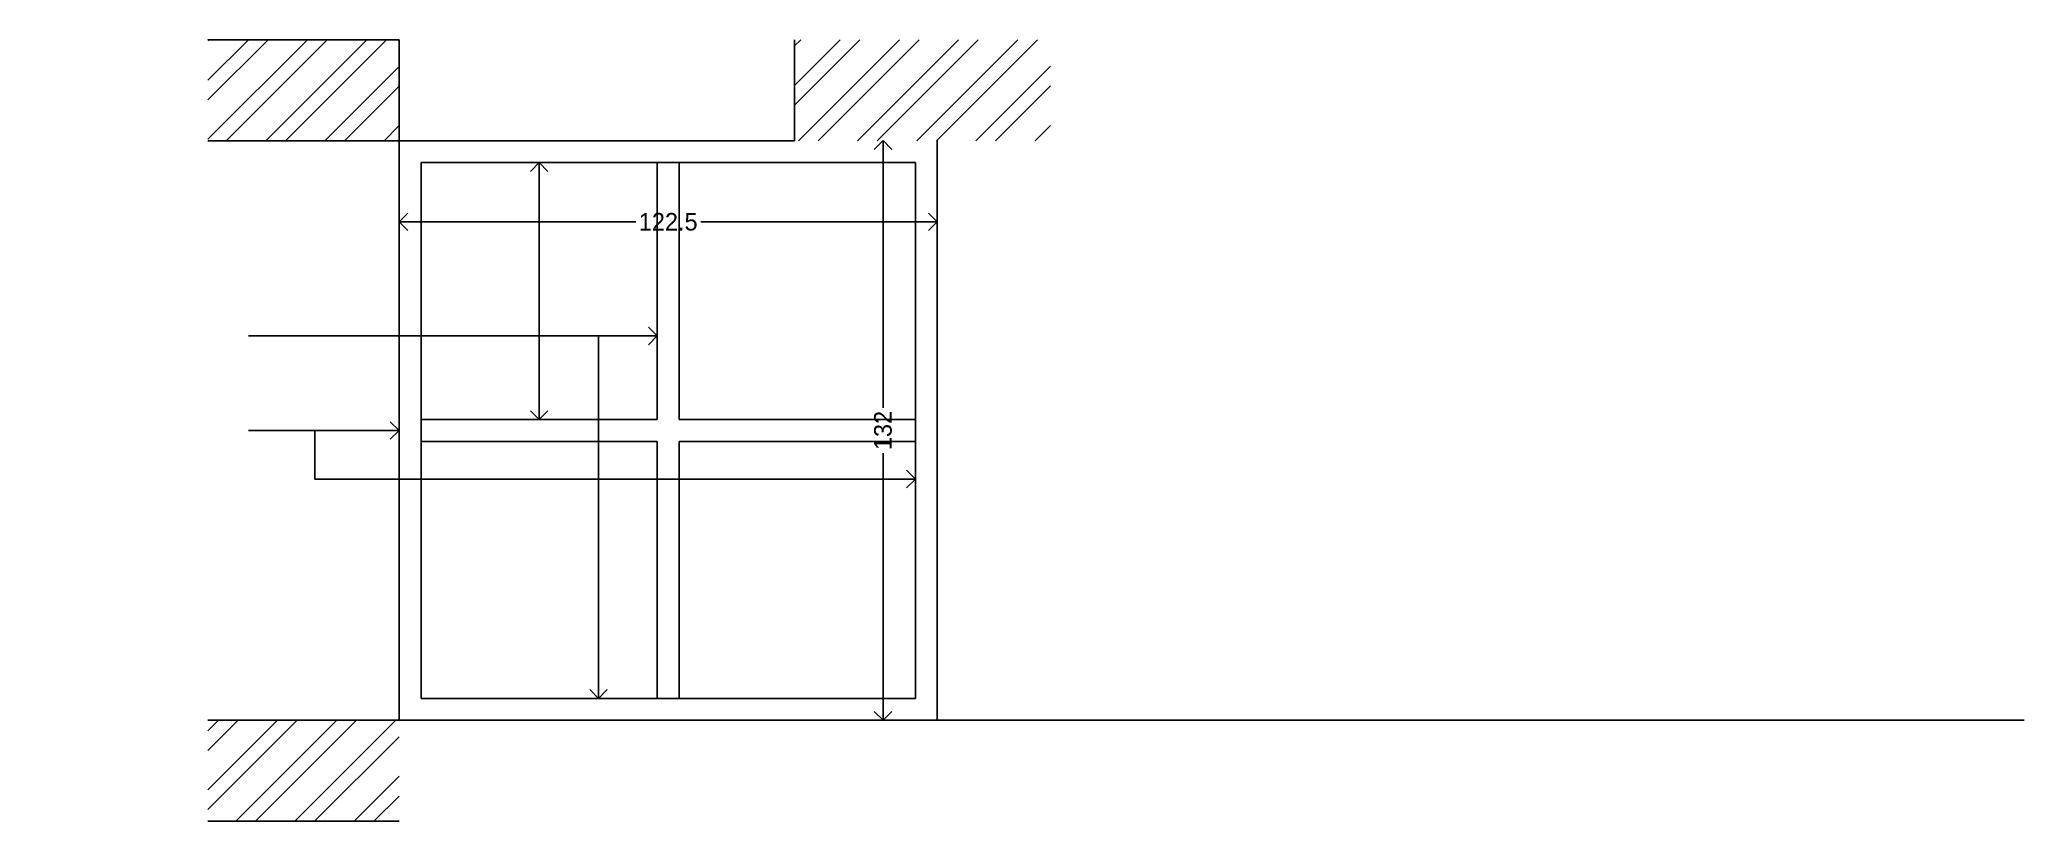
# Model space of a CAD drawing. Header units: metres. Extents: x -16 to 65907, y -5261 to 15511.
# Drawn here: x 26796.4 to 27248.1, y -530.8 to -352.8 of the extents above; entities that cross this region are included whole.
import ezdxf

# ---------------------------------------------------------------- set-up
doc = ezdxf.new("R2010")
doc.units = ezdxf.units.M
doc.header["$PDMODE"] = 67
doc.header["$PDSIZE"] = -5
doc.layers.get('0').update_dxf_attribs({"color": 6})
for name, color, linetype in [('BC-DIMENSION', 8, 'Continuous'), ('BC-WALLS', 1, 'Continuous'), ('BC-WHITECOLOR', 7, 'Continuous')]:
    doc.layers.add(name, color=color, linetype=linetype)
doc.styles.add('BC-1IN10-2', font='FreeSans.ttf', dxfattribs={"height": 4})
doc.dimstyles.new('BC-1IN10-2', dxfattribs={"dimtxt": 4, "dimasz": 4, "dimexe": 0.18, "dimexo": 0.0625, "dimgap": 1, "dimtad": 0, "dimtoh": 1, "dimzin": 12, "dimdsep": 46, "dimtxsty": 'BC-1IN10-2', "dimblk": 'OPEN90', "dimcen": 0.09, "dimse1": 1, "dimse2": 1, "dimclrd": 256, "dimclre": 256, "dimclrt": 7, "dimadec": 0, "dimazin": 0, "dimtfac": 1, "dimtdec": 1, "dimtofl": 0, "dimtmove": 1, "dimatfit": 3, "dimldrblk": 'OPEN90', "dimfxl": 0, "dimtolj": 1, "dimtzin": 0, "dimlwd": -1, "dimarcsym": 0})

msp = doc.modelspace()

# ---------------------------------------------------------------- blocks, each defined once
blk = doc.blocks.new('_OPEN90')
at = {"color": 0, "linetype": 'ByBlock'}
for p, q in [((0, 0), (-1, 0)), ((-0.5, 0.5), (0, 0)), ((0, 0), (-0.5, -0.5))]:
    blk.add_line(p, q, dxfattribs=at)
blk = doc.blocks.new('*D2392')
at = {"layer": 'BC-WHITECOLOR'}
for p, q in [((26882.17, -394.33), (26932.03, -394.33)), ((26996.67, -394.33), (26946.81, -394.33))]:
    blk.add_line(p, q, dxfattribs=at)
at = {"layer": 'Defpoints', "color": 0}
for p in [(26878.17, -375.84), (27000.67, -375.84), (26878.17, -394.33)]:
    blk.add_point(p, dxfattribs=at)
at = {"layer": 'BC-WHITECOLOR', "xscale": 4, "yscale": 4, "zscale": 4, "rotation": 180}
blk.add_blockref('_OPEN90', (26878.17, -394.33), dxfattribs=at)
at = {"layer": 'BC-WHITECOLOR', "xscale": 4, "yscale": 4, "zscale": 4}
blk.add_blockref('_OPEN90', (27000.67, -394.33), dxfattribs=at)
at = {"layer": 'BC-WHITECOLOR', "color": 7, "insert": (26939.42, -394.33), "char_height": 4, "attachment_point": 5, "style": 'BC-1IN10-2'}
blk.add_mtext('\\A1;122.5', dxfattribs=at)
blk = doc.blocks.new('*D2393')
at = {"layer": 'BC-WHITECOLOR'}
for p, q in [((26988.31, -379.84), (26988.31, -436.67)), ((26988.31, -503.84), (26988.31, -447.02))]:
    blk.add_line(p, q, dxfattribs=at)
at = {"layer": 'Defpoints', "color": 0}
for p in [(27000.67, -375.84), (26988.31, -507.84), (27000.67, -507.84)]:
    blk.add_point(p, dxfattribs=at)
at = {"layer": 'BC-WHITECOLOR', "xscale": 4, "yscale": 4, "zscale": 4}
for p, rotation in [((26988.31, -375.84), 90), ((26988.31, -507.84), 270)]:
    blk.add_blockref('_OPEN90', p, dxfattribs=dict(at, rotation=rotation))
at = {"layer": 'BC-WHITECOLOR', "color": 7, "insert": (26988.31, -441.84), "char_height": 4, "attachment_point": 5, "rotation": 90, "style": 'BC-1IN10-2'}
blk.add_mtext('\\A1;132', dxfattribs=at)

# ---------------------------------------------------------------- dimensions: what is measured, and where the dimension line sits
at = {"layer": 'BC-WHITECOLOR'}
dim = msp.add_linear_dim(base=(26878.167, -394.328), p1=(27000.667, -375.844), p2=(26878.167, -375.844), dimstyle='BC-1IN10-2', override={"dimlfac": 1}, dxfattribs=at)
dim.commit()
dim.dimension.update_dxf_attribs({"geometry": '*D2392', "text_midpoint": (26939.417, -394.328)})
dim = msp.add_linear_dim(base=(26988.313, -507.844), p1=(27000.667, -375.844), p2=(27000.667, -507.844), angle=90, dimstyle='BC-1IN10-2', override={"dimlfac": 1}, dxfattribs=at)
dim.commit()
dim.dimension.update_dxf_attribs({"geometry": '*D2393', "text_midpoint": (26988.313, -441.844)})

# ---------------------------------------------------------------- hatches: boundary and pattern name
at = {"layer": 'BC-DIMENSION', "linetype": 'Continuous'}
h = msp.add_hatch(dxfattribs=at)
h.set_pattern_fill('ANSI32', color=256, style=0)
h.paths.add_polyline_path([(27026.394, -375.844), (27026.394, -352.844), (26968.167, -352.844), (26968.167, -375.844)])
h.paths.add_polyline_path([(26878.167, -375.844), (26878.167, -352.844), (26834.667, -352.844), (26834.667, -375.844)])
h.paths.add_polyline_path([(26878.167, -530.844), (26878.167, -507.844), (26834.667, -507.844), (26834.667, -530.844)])

# ---------------------------------------------------------------- linework, layer by layer
at = {"layer": 'BC-WALLS'}
for p, q in [((26834.667, -352.844), (26878.167, -352.844)), ((26878.167, -352.844), (26878.167, -375.844)), ((26968.167, -375.844), (26968.167, -352.844)), ((26834.667, -375.844), (26878.167, -375.844)), ((26834.667, -507.844), (26878.167, -507.844)), ((26834.667, -530.844), (26878.167, -530.844))]:
    msp.add_line(p, q, dxfattribs=at)
at = {"layer": 'BC-WHITECOLOR'}
for p, q in [((26878.167, -375.844), (26878.167, -507.844)), ((26878.167, -375.844), (26878.167, -507.844)), ((26968.167, -375.844), (26878.167, -375.844)), ((27000.667, -375.844), (27000.667, -507.844)), ((26883.167, -380.844), (26883.167, -502.844)), ((26995.667, -380.844), (26883.167, -380.844)), ((26936.917, -380.844), (26936.917, -439.344)), ((26941.917, -380.844), (26941.917, -439.344)), ((26995.667, -380.844), (26995.667, -502.844)), ((26883.167, -439.344), (26936.917, -439.344)), ((26941.917, -439.344), (26995.667, -439.344)), ((26883.167, -444.344), (26936.917, -444.344)), ((26936.917, -444.344), (26936.917, -502.844)), ((26941.917, -444.344), (26941.917, -502.844)), ((26941.917, -444.344), (26995.667, -444.344)), ((26883.167, -502.844), (26995.667, -502.844)), ((26878.167, -507.844), (27248.067, -507.844))]:
    msp.add_line(p, q, dxfattribs=at)

msp.set_redraw_order([(e.dxf.handle, doc.entitydb.next_handle()) for e in msp.query("TEXT MTEXT ATTDEF DIMENSION ARC_DIMENSION")])  # texts and dimensions are drawn at this point

# ---------------------------------------------------------------- leaders
for points in [[(26910.042, -380.844), (26910.042, -420.324)], [(26910.042, -439.344), (26910.042, -420.324)], [(26923.561, -502.844), (26923.561, -420.324)], [(26995.667, -452.894), (26859.016, -452.894), (26859.016, -441.844)]]:
    msp.add_leader(points, dimstyle='BC-1IN10-2', dxfattribs=at)
at = {"layer": 'BC-WHITECOLOR', "annotation_type": 0, "has_hookline": 1, "hookline_direction": 1}
for points, text_width in [([(26936.917, -420.324), (26843.865, -420.324)], 46.497), ([(26878.167, -441.844), (26843.865, -441.844)], 23.177)]:
    msp.add_leader(points, dimstyle='BC-1IN10-2', dxfattribs=dict(at, text_width=text_width))

doc.saveas('drawing.dxf')
